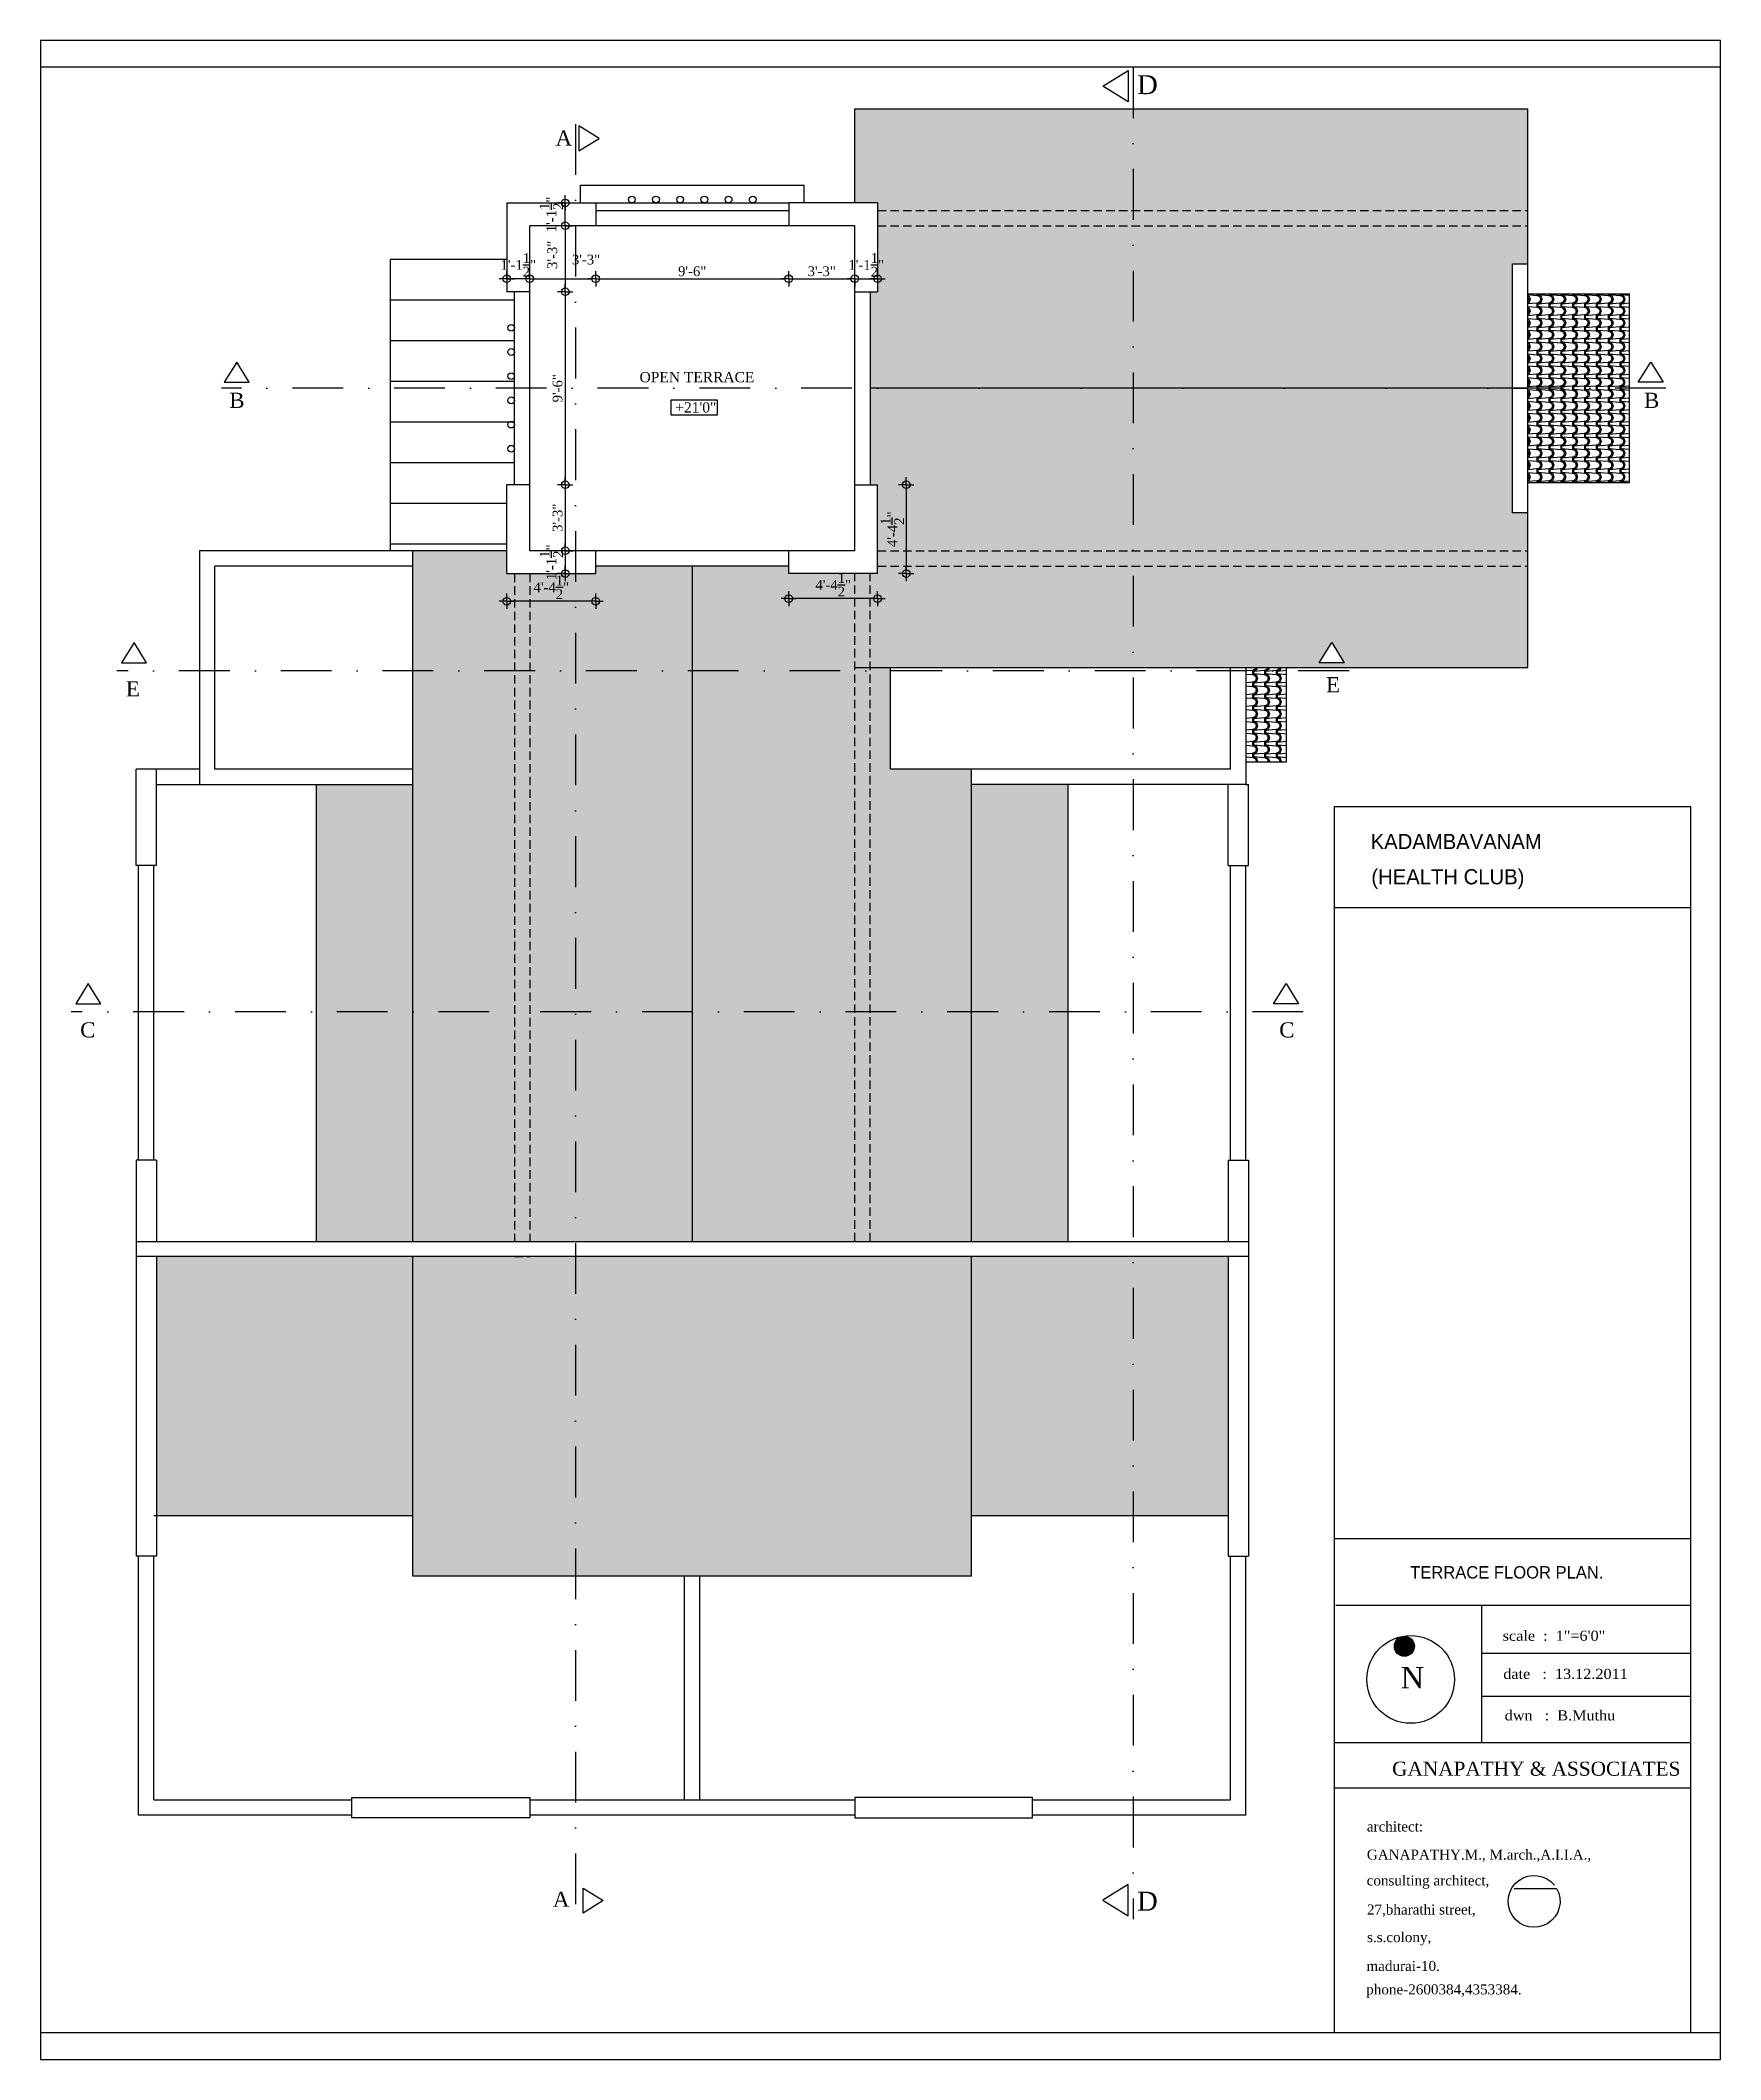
# Model space of a CAD drawing. Extents: x 13301 to 18078, y -1439 to 1911.
# Drawn here: x 16019 to 17012, y -339 to 854 of the extents above; entities that cross this region are included whole.
import ezdxf

# ---------------------------------------------------------------- set-up
doc = ezdxf.new("R2010")
doc.units = 0
doc.header["$LTSCALE"] = 20
doc.header["$MEASUREMENT"] = 0
doc.header["$PDMODE"] = 34
doc.header["$PDSIZE"] = 5
doc.linetypes.add('DASHDOT', pattern=[1, 0.5, -0.25, 0, -0.25])
doc.linetypes.add('HIDDEN', pattern=[0.375, 0.25, -0.125])
doc.layers.get('0').update_dxf_attribs({"linetype": 'CONTINUOUS'})
doc.layers.get('Defpoints').update_dxf_attribs({"linetype": 'CONTINUOUS'})
for name, color, linetype in [('border', 230, 'CONTINUOUS'), ('BORTEXT', 2, 'CONTINUOUS'), ('DIMLINE', 254, 'CONTINUOUS'), ('Roof lilne', 31, 'CONTINUOUS'), ('Secline', 13, 'CONTINUOUS'), ('text', 2, 'CONTINUOUS'), ('TEXTS', 2, 'CONTINUOUS'), ('Thatti', 21, 'CONTINUOUS'), ('TILE', 22, 'CONTINUOUS'), ('wall', 13, 'CONTINUOUS'), ('WOOD', 7, 'CONTINUOUS')]:
    doc.layers.add(name, color=color, linetype=linetype)
doc.layers.add('correct', color=230, linetype='CONTINUOUS', plot=False)
doc.styles.add('STYLE1', font='TIMES.TTF', dxfattribs={"width": 0.75, "oblique": 25})
doc.styles.add('style3', font='TIMES.TTF')
doc.styles.add('style4', font='boos1.ttf')
doc.styles.add('style5', font='TIMES.TTF')
doc.dimstyles.new('arch61', dxfattribs={"dimscale": 0, "dimtxt": 5.75, "dimasz": 2.25, "dimexe": 0.18, "dimexo": 0.0625, "dimgap": 1.5, "dimtad": 1, "dimzin": 3, "dimdsep": 46, "dimlunit": 4, "dimtxsty": 'style3', "dimblk": 'BLK', "dimcen": 0, "dimse1": 1, "dimse2": 1, "dimclrd": 256, "dimclrt": 3, "dimazin": 0, "dimtfac": 1, "dimtix": 1, "dimtmove": 2, "dimatfit": 3, "dimldrblk": 'NONE', "dimfxl": 0, "dimtolj": 1, "dimtzin": 0, "dimlwd": -1, "dimarcsym": 0})
pattern_1 = [(274.9697, (1173.68804, 1517.04105), (-6.999939149, 84.0000073606), [6.464304, -155.143247]), (180, (1174.248, 1510.601), (-7, -7), [0.56, -6.44]), (0, (1167.248, 1510.041), (7, 7), [1.96, -5.04]), (90, (1169.208, 1510.041), (-7, 7), [0.7, -6.3]), (270, (1173.688, 1510.741), (7, -7), [0.7, -6.3]), (0, (1173.688, 1510.041), (7, 7), [0.56, -6.44]), (0, (1167.248, 1510.601), (7, 7), [1.4, -5.6]), (85.0303, (1168.64804, 1510.60105), (6.999939149, 84.0000073606), [6.464304, -155.143247]), (52.6961, (1168.64804, 1510.95105), (-90.999901229, -119.000075192), [1.848056, -182.95725]), (18.4349, (1169.768, 1512.421), (14.00000304, 6.99998882), [1.770874, -20.365065]), (341.5651, (1171.448, 1512.981), (-14.00000304, 6.99998882), [1.770874, -20.365065]), (307.3039, (1173.12804, 1512.42105), (90.999901229, -119.000075192), [1.848056, -182.95725]), (20.2249, (1170.11804, 1511.93105), (-76.99998085, -28.000058349), [1.417395, -140.321804]), (339.7751, (1171.44804, 1512.42105), (76.99998085, -28.000058349), [1.417395, -140.321804]), (307.4054, (1172.77804, 1511.93105), (70.000069668, -90.999947255), [1.498063, -148.308475]), (52.5946, (1169.20804, 1510.74105), (-70.000069668, -90.999947255), [1.498063, -148.308475])]
pattern_2 = [(184.9697, (1174.24804, 1503.60105), (84.0000073606, 6.999939149), [6.464304, -155.143247]), (90, (1167.808, 1503.041), (-7, 7), [0.56, -6.44]), (270, (1167.248, 1510.041), (7, -7), [1.96, -5.04]), (0, (1167.248, 1508.081), (7, 7), [0.7, -6.3]), (180, (1167.948, 1503.601), (-7, -7), [0.7, -6.3]), (270, (1167.248, 1503.601), (7, -7), [0.56, -6.44]), (270, (1167.808, 1510.041), (7, -7), [1.4, -5.6]), (355.0303, (1167.80804, 1508.64105), (84.0000073606, -6.999939149), [6.464304, -155.143247]), (322.6961, (1168.15804, 1508.64105), (-119.000075192, 90.999901229), [1.848056, -182.95725]), (288.4349, (1169.628, 1507.521), (6.99998882, -14.00000304), [1.770874, -20.365065]), (251.5651, (1170.188, 1505.841), (6.99998882, 14.00000304), [1.770874, -20.365065]), (217.3039, (1169.62804, 1504.16105), (-119.000075192, -90.999901229), [1.848056, -182.95725]), (290.2249, (1169.13804, 1507.17105), (-28.000058349, 76.99998085), [1.417395, -140.321804]), (249.7751, (1169.62804, 1505.84105), (-28.000058349, -76.99998085), [1.417395, -140.321804]), (217.4054, (1169.13804, 1504.51105), (-90.999947255, -70.000069668), [1.498063, -148.308475]), (322.5946, (1167.94804, 1508.08105), (-90.999947255, 70.000069668), [1.498063, -148.308475])]

msp = doc.modelspace()

# ---------------------------------------------------------------- texts
at = {"layer": 'BORTEXT', "style": 'style4'}
for s, height, p in [('KADAMBAVANAM', 8.9465, (16805.061, 376.043)), ('TERRACE FLOOR PLAN.', 7.31523, (16828.387, -54.886))]:
    msp.add_text(s, height=height, dxfattribs=at).set_placement(p)
at = {"layer": 'BORTEXT', "color": 0, "style": 'style4'}
msp.add_text('(HEALTH CLUB)', height=8.9465, dxfattribs=at).set_placement((16805.466, 355.219))
at = {"layer": 'BORTEXT', "color": 7, "style": 'style3', "width": 1.061034}
for s, p in [('scale  :  1"=6\'0"', (16883.026, -91.671)), ('date   :  13.12.2011', (16883.371, -114.204)), ('dwn   :  B.Muthu', (16884.225, -138.72))]:
    msp.add_text(s, height=5.96569, dxfattribs=at).set_placement(p)
at = {"layer": 'BORTEXT', "color": 13, "style": 'style5'}
msp.add_text('GANAPATHY & ASSOCIATES', height=8.316, dxfattribs=at).set_placement((16817.747, -171.399))
at = {"layer": 'BORTEXT', "color": 2, "style": 'style5'}
for s, p in [('architect:', (16802.796, -204.351)), ('GANAPATHY.M., M.arch.,A.I.I.A.,', (16802.796, -220.972)), ('consulting architect,', (16802.695, -236.22)), ('27,bharathi street,', (16802.847, -253.398)), ('s.s.colony,', (16802.923, -269.697)), ('madurai-10.', (16802.542, -286.737)), ('phone-2600384,4353384.', (16802.439, -300.575))]:
    msp.add_text(s, height=5.9136, dxfattribs=at).set_placement(p)
at = {"layer": 'Secline', "linetype": 'DASHDOT', "ltscale": 5, "style": 'style5'}
for s, height, p in [('D', 11.171, (16667.121, 822.066)), ('A', 8.937, (16323.586, 791.677)), ('B', 8.937, (16130.87, 636.7)), ('B', 8.937, (16966.547, 636.7)), ('E', 8.937, (16778.695, 468.69)), ('E', 8.937, (16069.799, 466.206)), ('C', 8.937, (16042.799, 264.771)), ('C', 8.937, (16751.049, 264.771)), ('A', 8.937, (16322.02, -248.832)), ('D', 11.171, (16667.121, -251.091))]:
    msp.add_text(s, height=height, dxfattribs=at).set_placement(p)
at = {"layer": 'text', "style": 'style5'}
for s, height, p in [('OPEN TERRACE', 6.05042, (16373.235, 651.854)), ('+21\'0"', 6.0504, (16394.306, 633.959))]:
    msp.add_text(s, height=height, dxfattribs=at).set_placement(p)

# ---------------------------------------------------------------- blocks, each defined once
blk = doc.blocks.new('*U44')
at = {"layer": 'TEXTS'}
blk.add_hatch(color=256, dxfattribs=at).paths.add_polyline_path([(-6.72, 12.42, 1), (1.52, 12.42, 1)])
for centre, radius in [((0, -1.24), 18.04), ((-2.6, 12.42), 4.12)]:
    blk.add_circle(centre, radius, dxfattribs=at)
at = {"layer": 'TEXTS', "style": 'STYLE1'}
blk.add_text('N', height=8.8, dxfattribs=at).set_placement((-4.08, -4.91))
blk = doc.blocks.new('BLK')
for q in [(-2, 0), (0, 2), (0, -2), (2, 0)]:
    blk.add_line((0, 0), q)
blk.add_circle((0, 0), 1)
blk = doc.blocks.new('*D316')
at = {"layer": 'Defpoints', "color": 0}
for p in [(16347.3, 744.3), (16461.3, 744.3), (16461.3, 713)]:
    blk.add_point(p, dxfattribs=at)
at = {"layer": 'DIMLINE'}
blk.add_line((16349.6, 713), (16459.1, 713), dxfattribs=at)
at = {"layer": 'DIMLINE', "xscale": 2.25, "yscale": 2.25, "zscale": 2.25, "rotation": 180}
blk.add_blockref('BLK', (16347.3, 713), dxfattribs=at)
at = {"layer": 'DIMLINE', "xscale": 2.25, "yscale": 2.25, "zscale": 2.25}
blk.add_blockref('BLK', (16461.3, 713), dxfattribs=at)
at = {"layer": 'DIMLINE', "color": 3, "insert": (16404.3, 717.4), "char_height": 5.75, "attachment_point": 5, "style": 'style3'}
blk.add_mtext('\\A1;9\'-6"', dxfattribs=at)
blk = doc.blocks.new('_None')
blk = doc.blocks.new('*D317')
at = {"layer": 'Defpoints', "color": 0}
for p in [(16461.3, 739.8), (16500.3, 739.8), (16500.3, 713)]:
    blk.add_point(p, dxfattribs=at)
at = {"layer": 'DIMLINE'}
blk.add_line((16463.6, 713), (16498.1, 713), dxfattribs=at)
at = {"layer": 'DIMLINE', "xscale": 2.25, "yscale": 2.25, "zscale": 2.25, "rotation": 180}
blk.add_blockref('BLK', (16461.3, 713), dxfattribs=at)
at = {"layer": 'DIMLINE', "xscale": 2.25, "yscale": 2.25, "zscale": 2.25}
blk.add_blockref('BLK', (16500.3, 713), dxfattribs=at)
at = {"layer": 'DIMLINE', "color": 3, "insert": (16480.8, 717.4), "char_height": 5.75, "attachment_point": 5, "style": 'style3'}
blk.add_mtext('\\A1;3\'-3"', dxfattribs=at)
blk = doc.blocks.new('*D318')
at = {"layer": 'Defpoints', "color": 0}
for p in [(16500.3, 705.3), (16513.8, 713), (16513.8, 705.3)]:
    blk.add_point(p, dxfattribs=at)
at = {"layer": 'DIMLINE'}
for p, q in [((16498.1, 713), (16495.8, 713)), ((16500.3, 713), (16513.8, 713)), ((16516.1, 713), (16518.3, 713))]:
    blk.add_line(p, q, dxfattribs=at)
at = {"layer": 'DIMLINE', "xscale": 2.25, "yscale": 2.25, "zscale": 2.25}
blk.add_blockref('BLK', (16500.3, 713), dxfattribs=at)
at = {"layer": 'DIMLINE', "xscale": 2.25, "yscale": 2.25, "zscale": 2.25, "rotation": 180}
blk.add_blockref('BLK', (16513.8, 713), dxfattribs=at)
at = {"layer": 'DIMLINE', "color": 3, "insert": (16507.1, 721.2), "char_height": 5.75, "attachment_point": 5, "style": 'style3'}
blk.add_mtext('\\A1;1\'-1{\\H1.000000x;\\S1/2;}"', dxfattribs=at)
blk = doc.blocks.new('*D319')
at = {"layer": 'Defpoints', "color": 0}
for p in [(16308.3, 739.8), (16347.3, 739.8), (16347.3, 713)]:
    blk.add_point(p, dxfattribs=at)
at = {"layer": 'DIMLINE'}
blk.add_line((16310.6, 713), (16345.1, 713), dxfattribs=at)
at = {"layer": 'DIMLINE', "xscale": 2.25, "yscale": 2.25, "zscale": 2.25, "rotation": 180}
blk.add_blockref('BLK', (16308.3, 713), dxfattribs=at)
at = {"layer": 'DIMLINE', "xscale": 2.25, "yscale": 2.25, "zscale": 2.25}
blk.add_blockref('BLK', (16347.3, 713), dxfattribs=at)
at = {"layer": 'DIMLINE', "color": 3, "insert": (16341.6, 724.3), "char_height": 5.75, "attachment_point": 5, "style": 'style3'}
blk.add_mtext('\\A1;3\'-3"', dxfattribs=at)
blk = doc.blocks.new('*D320')
at = {"layer": 'Defpoints', "color": 0}
for p in [(16294.8, 713), (16294.8, 705.3), (16308.3, 705.3)]:
    blk.add_point(p, dxfattribs=at)
at = {"layer": 'DIMLINE'}
for p, q in [((16292.6, 713), (16290.3, 713)), ((16308.3, 713), (16294.8, 713)), ((16310.6, 713), (16312.8, 713))]:
    blk.add_line(p, q, dxfattribs=at)
at = {"layer": 'DIMLINE', "xscale": 2.25, "yscale": 2.25, "zscale": 2.25}
blk.add_blockref('BLK', (16294.8, 713), dxfattribs=at)
at = {"layer": 'DIMLINE', "xscale": 2.25, "yscale": 2.25, "zscale": 2.25, "rotation": 180}
blk.add_blockref('BLK', (16308.3, 713), dxfattribs=at)
at = {"layer": 'DIMLINE', "color": 3, "insert": (16301.6, 721.2), "char_height": 5.75, "attachment_point": 5, "style": 'style3'}
blk.add_mtext('\\A1;1\'-1{\\H1.000000x;\\S1/2;}"', dxfattribs=at)
blk = doc.blocks.new('*D321')
at = {"layer": 'Defpoints', "color": 0}
for p in [(16329.3, 757.8), (16347.3, 757.8), (16347.3, 744.3)]:
    blk.add_point(p, dxfattribs=at)
at = {"layer": 'DIMLINE'}
for p, q in [((16329.3, 760), (16329.3, 762.3)), ((16329.3, 744.3), (16329.3, 757.8)), ((16329.3, 742), (16329.3, 739.8))]:
    blk.add_line(p, q, dxfattribs=at)
at = {"layer": 'DIMLINE', "xscale": 2.25, "yscale": 2.25, "zscale": 2.25}
for p, rotation in [((16329.3, 757.8), 270), ((16329.3, 744.3), 90)]:
    blk.add_blockref('BLK', p, dxfattribs=dict(at, rotation=rotation))
at = {"layer": 'DIMLINE', "color": 3, "insert": (16321.1, 751), "char_height": 5.75, "attachment_point": 5, "rotation": 90, "style": 'style3'}
blk.add_mtext('\\A1;1\'-1{\\H1.000000x;\\S1/2;}"', dxfattribs=at)
blk = doc.blocks.new('*D322')
at = {"layer": 'Defpoints', "color": 0}
for p in [(16312.8, 744.3), (16312.8, 705.3), (16329.3, 705.3)]:
    blk.add_point(p, dxfattribs=at)
at = {"layer": 'DIMLINE'}
blk.add_line((16329.3, 742), (16329.3, 707.5), dxfattribs=at)
at = {"layer": 'DIMLINE', "xscale": 2.25, "yscale": 2.25, "zscale": 2.25}
for p, rotation in [((16329.3, 744.3), 90), ((16329.3, 705.3), 270)]:
    blk.add_blockref('BLK', p, dxfattribs=dict(at, rotation=rotation))
at = {"layer": 'DIMLINE', "color": 3, "insert": (16321.7, 727.1), "char_height": 5.75, "attachment_point": 5, "rotation": 90, "style": 'style3'}
blk.add_mtext('\\A1;3\'-3"', dxfattribs=at)
blk = doc.blocks.new('*D323')
at = {"layer": 'Defpoints', "color": 0}
for p in [(16308.3, 705.3), (16308.3, 591.3), (16329.3, 591.3)]:
    blk.add_point(p, dxfattribs=at)
at = {"layer": 'DIMLINE'}
blk.add_line((16329.3, 703), (16329.3, 593.5), dxfattribs=at)
at = {"layer": 'DIMLINE', "xscale": 2.25, "yscale": 2.25, "zscale": 2.25}
for p, rotation in [((16329.3, 705.3), 90), ((16329.3, 591.3), 270)]:
    blk.add_blockref('BLK', p, dxfattribs=dict(at, rotation=rotation))
at = {"layer": 'DIMLINE', "color": 3, "insert": (16324.8, 648.3), "char_height": 5.75, "attachment_point": 5, "rotation": 90, "style": 'style3'}
blk.add_mtext('\\A1;9\'-6"', dxfattribs=at)
blk = doc.blocks.new('*D324')
at = {"layer": 'Defpoints', "color": 0}
for p in [(16312.8, 591.3), (16312.8, 552.3), (16329.3, 552.3)]:
    blk.add_point(p, dxfattribs=at)
at = {"layer": 'DIMLINE'}
blk.add_line((16329.3, 589), (16329.3, 554.5), dxfattribs=at)
at = {"layer": 'DIMLINE', "xscale": 2.25, "yscale": 2.25, "zscale": 2.25}
for p, rotation in [((16329.3, 591.3), 90), ((16329.3, 552.3), 270)]:
    blk.add_blockref('BLK', p, dxfattribs=dict(at, rotation=rotation))
at = {"layer": 'DIMLINE', "color": 3, "insert": (16324.8, 571.8), "char_height": 5.75, "attachment_point": 5, "rotation": 90, "style": 'style3'}
blk.add_mtext('\\A1;3\'-3"', dxfattribs=at)
blk = doc.blocks.new('*D325')
at = {"layer": 'Defpoints', "color": 0}
for p in [(16347.3, 552.3), (16329.3, 538.8), (16347.3, 538.8)]:
    blk.add_point(p, dxfattribs=at)
at = {"layer": 'DIMLINE'}
for p, q in [((16329.3, 554.5), (16329.3, 556.8)), ((16329.3, 552.3), (16329.3, 538.8)), ((16329.3, 536.5), (16329.3, 534.3))]:
    blk.add_line(p, q, dxfattribs=at)
at = {"layer": 'DIMLINE', "xscale": 2.25, "yscale": 2.25, "zscale": 2.25}
for p, rotation in [((16329.3, 552.3), 270), ((16329.3, 538.8), 90)]:
    blk.add_blockref('BLK', p, dxfattribs=dict(at, rotation=rotation))
at = {"layer": 'DIMLINE', "color": 3, "insert": (16321.1, 545.5), "char_height": 5.75, "attachment_point": 5, "rotation": 90, "style": 'style3'}
blk.add_mtext('\\A1;1\'-1{\\H1.000000x;\\S1/2;}"', dxfattribs=at)
blk = doc.blocks.new('*D326')
at = {"layer": 'Defpoints', "color": 0}
for p in [(16513.8, 591.3), (16513.8, 538.8), (16530.7, 538.8)]:
    blk.add_point(p, dxfattribs=at)
at = {"layer": 'DIMLINE'}
blk.add_line((16530.7, 589), (16530.7, 541), dxfattribs=at)
at = {"layer": 'DIMLINE', "xscale": 2.25, "yscale": 2.25, "zscale": 2.25}
for p, rotation in [((16530.7, 591.3), 90), ((16530.7, 538.8), 270)]:
    blk.add_blockref('BLK', p, dxfattribs=dict(at, rotation=rotation))
at = {"layer": 'DIMLINE', "color": 3, "insert": (16522.5, 565), "char_height": 5.75, "attachment_point": 5, "rotation": 90, "style": 'style3'}
blk.add_mtext('\\A1;4\'-4{\\H1.000000x;\\S1/2;}"', dxfattribs=at)
blk = doc.blocks.new('*D327')
at = {"layer": 'Defpoints', "color": 0}
for p in [(16461.3, 538.8), (16513.8, 538.8), (16461.3, 524)]:
    blk.add_point(p, dxfattribs=at)
at = {"layer": 'DIMLINE'}
blk.add_line((16511.6, 524), (16463.6, 524), dxfattribs=at)
at = {"layer": 'DIMLINE', "xscale": 2.25, "yscale": 2.25, "zscale": 2.25, "rotation": 180}
blk.add_blockref('BLK', (16461.3, 524), dxfattribs=at)
at = {"layer": 'DIMLINE', "xscale": 2.25, "yscale": 2.25, "zscale": 2.25}
blk.add_blockref('BLK', (16513.8, 524), dxfattribs=at)
at = {"layer": 'DIMLINE', "color": 3, "insert": (16487.6, 532.2), "char_height": 5.75, "attachment_point": 5, "style": 'style3'}
blk.add_mtext('\\A1;4\'-4{\\H1.000000x;\\S1/2;}"', dxfattribs=at)
blk = doc.blocks.new('*D328')
at = {"layer": 'Defpoints', "color": 0}
for p in [(16294.8, 538.8), (16347.3, 538.8), (16294.8, 522.5)]:
    blk.add_point(p, dxfattribs=at)
at = {"layer": 'DIMLINE'}
blk.add_line((16345.1, 522.5), (16297.1, 522.5), dxfattribs=at)
at = {"layer": 'DIMLINE', "xscale": 2.25, "yscale": 2.25, "zscale": 2.25, "rotation": 180}
blk.add_blockref('BLK', (16294.8, 522.5), dxfattribs=at)
at = {"layer": 'DIMLINE', "xscale": 2.25, "yscale": 2.25, "zscale": 2.25}
blk.add_blockref('BLK', (16347.3, 522.5), dxfattribs=at)
at = {"layer": 'DIMLINE', "color": 3, "insert": (16321.1, 530.7), "char_height": 5.75, "attachment_point": 5, "style": 'style3'}
blk.add_mtext('\\A1;4\'-4{\\H1.000000x;\\S1/2;}"', dxfattribs=at)

# ---------------------------------------------------------------- dimensions: what is measured, and where the dimension line sits
at = {"layer": 'DIMLINE'}
for base, p1, p2, picture, middle in [((16329.26, 757.79), (16347.348, 744.29), (16347.348, 757.79), '*D321', (16321.064, 751.04)), ((16329.26, 591.29), (16308.348, 705.29), (16308.348, 591.29), '*D323', (16324.827, 648.29)), ((16329.26, 552.29), (16312.848, 591.29), (16312.848, 552.29), '*D324', (16324.835, 571.79)), ((16530.708, 538.79), (16513.848, 591.29), (16513.848, 538.79), '*D326', (16522.512, 565.04)), ((16329.26, 538.79), (16347.348, 552.29), (16347.348, 538.79), '*D325', (16321.064, 545.54))]:
    dim = msp.add_linear_dim(base=base, p1=p1, p2=p2, angle=90, dimstyle='arch61', override={"dimscale": 1, "dimfxl": 0.25}, dxfattribs=at)
    dim.commit()
    dim.dimension.update_dxf_attribs({"geometry": picture, "text_midpoint": middle})
dim = msp.add_linear_dim(base=(16347.348, 713.003), p1=(16308.348, 739.79), p2=(16347.348, 739.79), dimstyle='arch61', override={"dimscale": 1, "dimfxl": 0.25}, dxfattribs=at)
dim.commit()
dim.dimension.update_dxf_attribs({"geometry": '*D319', "text_midpoint": (16341.585, 724.35), "dimtype": 160})
dim = msp.add_linear_dim(base=(16329.26, 705.29), p1=(16312.848, 744.29), p2=(16312.848, 705.29), angle=90, dimstyle='arch61', override={"dimscale": 1, "dimfxl": 0.25}, dxfattribs=at)
dim.commit()
dim.dimension.update_dxf_attribs({"geometry": '*D322', "text_midpoint": (16321.697, 727.104), "dimtype": 160})
for base, p1, p2, picture, middle in [((16461.348, 713.003), (16347.348, 744.29), (16461.348, 744.29), '*D316', (16404.348, 717.436)), ((16500.348, 713.003), (16461.348, 739.79), (16500.348, 739.79), '*D317', (16480.848, 717.427)), ((16294.848, 713.003), (16308.348, 705.29), (16294.848, 705.29), '*D320', (16301.598, 721.198)), ((16513.848, 713.003), (16500.348, 705.29), (16513.848, 705.29), '*D318', (16507.098, 721.198)), ((16294.848, 522.454), (16347.348, 538.79), (16294.848, 538.79), '*D328', (16321.098, 530.65)), ((16461.348, 523.974), (16513.848, 538.79), (16461.348, 538.79), '*D327', (16487.598, 532.17))]:
    dim = msp.add_linear_dim(base=base, p1=p1, p2=p2, dimstyle='arch61', override={"dimscale": 1, "dimfxl": 0.25}, dxfattribs=at)
    dim.commit()
    dim.dimension.update_dxf_attribs({"geometry": picture, "text_midpoint": middle})

# ---------------------------------------------------------------- hatches: boundary and pattern name
at = {"layer": 'Thatti'}
h = msp.add_hatch(dxfattribs=at)
h.set_pattern_fill('SPANTILE', color=8, scale=7, style=0)
h.set_pattern_definition(pattern_1)
h.paths.add_polyline_path([(16087.848, 135.29), (16087.848, -17.71), (16239.348, -17.71), (16239.348, 135.29)])
h = msp.add_hatch(dxfattribs=at)
h.set_pattern_fill('SPANTILE', color=8, scale=7, style=0)
h.set_pattern_definition(pattern_1)
h.paths.add_polyline_path([(16720.848, -17.71), (16720.848, 135.29), (16569.348, 135.29), (16569.348, -17.71)])
at = {"layer": 'TILE'}
h = msp.add_hatch(dxfattribs=at)
h.set_pattern_fill('SPANTILE', color=256, scale=7, style=0)
h.set_pattern_definition([(85.0303, (33.64822, 1242.02325), (-6.999939149, -84.0000073606), [6.464304, -155.143247]), (180, (34.208, 1248.463), (-7, 7), [0.56, -6.44]), (0, (27.208, 1249.023), (7, -7), [1.96, -5.04]), (270, (29.168, 1249.023), (-7, -7), [0.7, -6.3]), (90, (33.648, 1248.323), (7, 7), [0.7, -6.3]), (0, (33.648, 1249.023), (7, -7), [0.56, -6.44]), (0, (27.208, 1248.463), (7, -7), [1.4, -5.6]), (274.9697, (28.60822, 1248.46325), (6.999939149, -84.0000073606), [6.464304, -155.143247]), (307.3039, (28.60822, 1248.11325), (-90.999901229, 119.000075192), [1.848056, -182.95725]), (341.5651, (29.7282, 1246.6433), (14.00000304, -6.99998882), [1.770874, -20.365065]), (18.4349, (31.4082, 1246.0833), (-14.00000304, -6.99998882), [1.770874, -20.365065]), (52.6961, (33.08822, 1246.64325), (90.999901229, 119.000075192), [1.848056, -182.95725]), (339.7751, (30.07822, 1247.13325), (-76.99998085, 28.000058349), [1.417395, -140.321804]), (20.2249, (31.40822, 1246.64325), (76.99998085, 28.000058349), [1.417395, -140.321804]), (52.5946, (32.73822, 1247.13325), (70.000069668, 90.999947255), [1.498063, -148.308475]), (307.4054, (29.16822, 1248.32325), (-70.000069668, 90.999947255), [1.498063, -148.308475])])
h.paths.add_polyline_path([(16897.848, 813.29), (16897.848, 721.79), (16888.848, 721.79), (16888.848, 648.29), (16509.348, 648.29), (16509.348, 705.29), (16513.848, 705.29), (16513.848, 757.79), (16500.348, 757.79), (16500.348, 813.29)])
h = msp.add_hatch(dxfattribs=at)
h.set_pattern_fill('SPANTILE', color=8, scale=7, style=0)
h.set_pattern_definition(pattern_2)
h.paths.add_polyline_path([(16957.848, 704.04), (16897.848, 704.04), (16897.848, 592.54), (16957.848, 592.54)])
h = msp.add_hatch(dxfattribs=at)
h.set_pattern_fill('SPANTILE', color=256, scale=7, style=0)
h.set_pattern_definition([(274.9697, (33.64822, 54.55754), (-6.999939149, 84.0000073606), [6.464304, -155.143247]), (180, (34.208, 48.1175), (-7, -7), [0.56, -6.44]), (0, (27.208, 47.5575), (7, 7), [1.96, -5.04]), (90, (29.168, 47.5575), (-7, 7), [0.7, -6.3]), (270, (33.648, 48.2575), (7, -7), [0.7, -6.3]), (0, (33.648, 47.5575), (7, 7), [0.56, -6.44]), (0, (27.208, 48.1175), (7, 7), [1.4, -5.6]), (85.0303, (28.60822, 48.11754), (6.999939149, 84.0000073606), [6.464304, -155.143247]), (52.6961, (28.60822, 48.46754), (-90.999901229, -119.000075192), [1.848056, -182.95725]), (18.4349, (29.7282, 49.9375), (14.00000304, 6.99998882), [1.770874, -20.365065]), (341.5651, (31.4082, 50.4975), (-14.00000304, 6.99998882), [1.770874, -20.365065]), (307.3039, (33.08822, 49.93754), (90.999901229, -119.000075192), [1.848056, -182.95725]), (20.2249, (30.07822, 49.44754), (-76.99998085, -28.000058349), [1.417395, -140.321804]), (339.7751, (31.40822, 49.93754), (76.99998085, -28.000058349), [1.417395, -140.321804]), (307.4054, (32.73822, 49.44754), (70.000069668, -90.999947255), [1.498063, -148.308475]), (52.5946, (29.16822, 48.25754), (-70.000069668, -90.999947255), [1.498063, -148.308475])])
h.paths.add_polyline_path([(16897.848, 483.29), (16897.848, 574.79), (16888.848, 574.79), (16888.848, 648.29), (16509.348, 648.29), (16509.348, 591.29), (16513.848, 591.29), (16513.848, 538.79), (16500.348, 538.79), (16500.348, 483.29)])
h.paths.add_polyline_path([(16782.06, 498.035), (16774.676, 486.111), (16789.444, 486.111)], flags=0)
h = msp.add_hatch(dxfattribs=at)
h.set_pattern_fill('SPANTILE', color=256, scale=7, angle=270, style=0)
h.set_pattern_definition([(184.9697, (52.38106, 1503.60105), (84.0000073606, 6.999939149), [6.464304, -155.143247]), (90, (45.941, 1503.041), (-7, 7), [0.56, -6.44]), (270, (45.381, 1510.041), (7, -7), [1.96, -5.04]), (0, (45.381, 1508.081), (7, 7), [0.7, -6.3]), (180, (46.081, 1503.601), (-7, -7), [0.7, -6.3]), (270, (45.381, 1503.601), (7, -7), [0.56, -6.44]), (270, (45.941, 1510.041), (7, -7), [1.4, -5.6]), (355.0303, (45.94106, 1508.64105), (84.0000073606, -6.999939149), [6.464304, -155.143247]), (322.6961, (46.29106, 1508.64105), (-119.000075192, 90.999901229), [1.848056, -182.95725]), (288.4349, (47.761, 1507.521), (6.99998882, -14.00000304), [1.770874, -20.365065]), (251.5651, (48.321, 1505.841), (6.99998882, 14.00000304), [1.770874, -20.365065]), (217.3039, (47.76106, 1504.16105), (-119.000075192, -90.999901229), [1.848056, -182.95725]), (290.2249, (47.27106, 1507.17105), (-28.000058349, 76.99998085), [1.417395, -140.321804]), (249.7751, (47.76106, 1505.84105), (-28.000058349, -76.99998085), [1.417395, -140.321804]), (217.4054, (47.27106, 1504.51105), (-90.999947255, -70.000069668), [1.498063, -148.308475]), (322.5946, (46.08106, 1508.08105), (-90.999947255, 70.000069668), [1.498063, -148.308475])])
h.paths.add_polyline_path([(16347.348, 543.29), (16347.348, 538.79), (16294.848, 538.79), (16294.848, 552.29), (16239.348, 552.29), (16239.348, 144.29), (16404.348, 144.29), (16404.348, 543.29)])
h = msp.add_hatch(dxfattribs=at)
h.set_pattern_fill('SPANTILE', color=256, scale=7, angle=270, style=0)
h.set_pattern_definition([(355.0303, (32756.31548, 1503.60105), (-84.0000073606, 6.999939149), [6.464304, -155.143247]), (90, (32762.7555, 1503.041), (7, 7), [0.56, -6.44]), (270, (32763.3155, 1510.041), (-7, -7), [1.96, -5.04]), (180, (32763.3155, 1508.081), (-7, 7), [0.7, -6.3]), (7e-15, (32762.6155, 1503.601), (7, -7), [0.7, -6.3]), (270, (32763.3155, 1503.601), (-7, -7), [0.56, -6.44]), (270, (32762.7555, 1510.041), (-7, -7), [1.4, -5.6]), (184.9697, (32762.75548, 1508.64105), (-84.0000073606, -6.999939149), [6.464304, -155.143247]), (217.3039, (32762.40548, 1508.64105), (119.000075192, 90.999901229), [1.848056, -182.95725]), (251.5651, (32760.9355, 1507.521), (-6.99998882, -14.00000304), [1.770874, -20.365065]), (288.4349, (32760.3755, 1505.841), (-6.99998882, 14.00000304), [1.770874, -20.365065]), (322.6961, (32760.93548, 1504.16105), (119.000075192, -90.999901229), [1.848056, -182.95725]), (249.7751, (32761.42548, 1507.17105), (28.000058349, 76.99998085), [1.417395, -140.321804]), (290.2249, (32760.93548, 1505.84105), (28.000058349, -76.99998085), [1.417395, -140.321804]), (322.5946, (32761.42548, 1504.51105), (90.999947255, -70.000069668), [1.498063, -148.308475]), (217.4054, (32762.61548, 1508.08105), (90.999947255, 70.000069668), [1.498063, -148.308475])])
h.paths.add_polyline_path([(16500.348, 538.79), (16461.348, 538.79), (16461.348, 543.29), (16404.348, 543.29), (16404.348, 144.29), (16569.348, 144.29), (16569.348, 423.29), (16521.348, 423.29), (16521.348, 483.29), (16500.348, 483.29)])
h = msp.add_hatch(dxfattribs=at)
h.set_pattern_fill('SPANTILE', color=8, scale=7, style=0)
h.set_pattern_definition(pattern_2)
h.paths.add_polyline_path([(16731.348, 442.54), (16731.348, 427.54), (16755.348, 427.54), (16755.348, 483.29), (16731.348, 483.29)])
h = msp.add_hatch(dxfattribs=at)
h.set_pattern_fill('SPANTILE', color=8, scale=7, style=0)
h.set_pattern_definition([(355.0303, (26610.94927, -398.81697), (-84.000007361, 6.999939149), [6.464304, -155.143247]), (90, (26617.389, -399.377), (7, 7), [0.56, -6.44]), (270, (26617.949, -392.377), (-7, -7), [1.96, -5.04]), (180, (26617.949, -394.337), (-7, 7), [0.7, -6.3]), (7e-15, (26617.249, -398.817), (7, -7), [0.7, -6.3]), (270, (26617.949, -398.817), (-7, -7), [0.56, -6.44]), (270, (26617.389, -392.377), (-7, -7), [1.4, -5.6]), (184.9697, (26617.38927, -393.77697), (-84.000007361, -6.999939149), [6.464304, -155.143247]), (217.3039, (26617.03927, -393.77697), (119.000075192, 90.999901229), [1.848056, -182.95725]), (251.5651, (26615.5693, -394.897), (-6.9999888, -14.00000304), [1.770874, -20.365065]), (288.4349, (26615.0093, -396.577), (-6.9999888, 14.00000304), [1.770874, -20.365065]), (322.6961, (26615.56927, -398.25697), (119.000075192, -90.999901229), [1.848056, -182.95725]), (249.7751, (26616.05927, -395.24697), (28.000058349, 76.99998085), [1.417395, -140.321804]), (290.2249, (26615.56927, -396.57697), (28.000058349, -76.99998085), [1.417395, -140.321804]), (322.5946, (26616.05927, -397.90697), (90.999947255, -70.000069668), [1.498063, -148.308475]), (217.4054, (26617.24927, -394.33697), (90.999947255, 70.000069668), [1.498063, -148.308475])])
h.paths.add_polyline_path([(16239.348, 144.29), (16239.348, 414.29), (16182.348, 414.29), (16182.348, 144.29)])
h = msp.add_hatch(dxfattribs=at)
h.set_pattern_fill('SPANTILE', color=8, scale=7, style=0)
h.set_pattern_definition([(184.9697, (6197.74727, -398.81697), (84.000007361, 6.999939149), [6.464304, -155.143247]), (90, (6191.307, -399.377), (-7, 7), [0.56, -6.44]), (270, (6190.747, -392.377), (7, -7), [1.96, -5.04]), (0, (6190.747, -394.337), (7, 7), [0.7, -6.3]), (180, (6191.447, -398.817), (-7, -7), [0.7, -6.3]), (270, (6190.747, -398.817), (7, -7), [0.56, -6.44]), (270, (6191.307, -392.377), (7, -7), [1.4, -5.6]), (355.0303, (6191.30727, -393.77697), (84.000007361, -6.999939149), [6.464304, -155.143247]), (322.6961, (6191.65727, -393.77697), (-119.000075192, 90.999901229), [1.848056, -182.95725]), (288.4349, (6193.1273, -394.897), (6.9999888, -14.00000304), [1.770874, -20.365065]), (251.5651, (6193.6873, -396.577), (6.9999888, 14.00000304), [1.770874, -20.365065]), (217.3039, (6193.12727, -398.25697), (-119.000075192, -90.999901229), [1.848056, -182.95725]), (290.2249, (6192.63727, -395.24697), (-28.000058349, 76.99998085), [1.417395, -140.321804]), (249.7751, (6193.12727, -396.57697), (-28.000058349, -76.99998085), [1.417395, -140.321804]), (217.4054, (6192.63727, -397.90697), (-90.999947255, -70.000069668), [1.498063, -148.308475]), (322.5946, (6191.44727, -394.33697), (-90.999947255, 70.000069668), [1.498063, -148.308475])])
h.paths.add_polyline_path([(16569.348, 414.29), (16569.348, 144.29), (16626.348, 144.29), (16626.348, 414.29)])
h = msp.add_hatch(dxfattribs=at)
h.set_pattern_fill('SPANTILE', color=256, scale=7, style=0)
h.set_pattern_definition([(274.9697, (51.82106, 1517.04105), (-6.999939149, 84.0000073606), [6.464304, -155.143247]), (180, (52.381, 1510.601), (-7, -7), [0.56, -6.44]), (0, (45.381, 1510.041), (7, 7), [1.96, -5.04]), (90, (47.341, 1510.041), (-7, 7), [0.7, -6.3]), (270, (51.821, 1510.741), (7, -7), [0.7, -6.3]), (0, (51.821, 1510.041), (7, 7), [0.56, -6.44]), (0, (45.381, 1510.601), (7, 7), [1.4, -5.6]), (85.0303, (46.78106, 1510.60105), (6.999939149, 84.0000073606), [6.464304, -155.143247]), (52.6961, (46.78106, 1510.95105), (-90.999901229, -119.000075192), [1.848056, -182.95725]), (18.4349, (47.901, 1512.421), (14.00000304, 6.99998882), [1.770874, -20.365065]), (341.5651, (49.581, 1512.981), (-14.00000304, 6.99998882), [1.770874, -20.365065]), (307.3039, (51.26106, 1512.42105), (90.999901229, -119.000075192), [1.848056, -182.95725]), (20.2249, (48.25106, 1511.93105), (-76.99998085, -28.000058349), [1.417395, -140.321804]), (339.7751, (49.58106, 1512.42105), (76.99998085, -28.000058349), [1.417395, -140.321804]), (307.4054, (50.91106, 1511.93105), (70.000069668, -90.999947255), [1.498063, -148.308475]), (52.5946, (47.34106, 1510.74105), (-70.000069668, -90.999947255), [1.498063, -148.308475])])
h.paths.add_polyline_path([(16239.348, 135.29), (16239.348, -53.585), (16569.348, -53.585), (16569.348, 135.29)])

# ---------------------------------------------------------------- linework, layer by layer
for p, q in [((16338.348, 768.29), (16470.348, 768.29)), ((16338.348, 757.79), (16338.348, 768.29)), ((16470.348, 757.79), (16470.348, 768.29))]:
    msp.add_line(p, q)
at = {"color": 8}
for p, q in [((16347.348, 757.79), (16461.348, 757.79)), ((16294.848, 724.29), (16225.848, 724.29)), ((16225.848, 724.29), (16225.848, 552.29)), ((16299.348, 700.29), (16225.848, 700.29)), ((16299.348, 676.29), (16225.848, 676.29)), ((16299.348, 652.29), (16225.848, 652.29)), ((16299.348, 628.29), (16225.848, 628.29)), ((16299.348, 604.29), (16225.848, 604.29)), ((16294.848, 580.29), (16225.848, 580.29)), ((16294.848, 556.29), (16225.848, 556.29))]:
    msp.add_line(p, q, dxfattribs=at)
at = {"layer": 'border'}
for p, q in [((17011.753, 837.963), (16019.303, 837.963)), ((17011.753, -323.255), (16019.303, -323.255))]:
    msp.add_line(p, q, dxfattribs=at)
at = {"layer": 'border', "color": 13}
for p, q in [((16783.469, 401.284), (16783.469, -323.255)), ((16783.469, 401.284), (16994.003, 401.284)), ((16994.003, 401.284), (16994.003, -323.255)), ((16783.469, 341.447), (16994.003, 341.447)), ((16783.469, -31.198), (16994.003, -31.198)), ((16784.427, -70.709), (16994.003, -70.709))]:
    msp.add_line(p, q, dxfattribs=at)
at = {"layer": 'BORTEXT', "color": 13}
for p, q in [((16870.476, -70.709), (16870.476, -151.858)), ((16870.476, -98.925), (16994.003, -98.925)), ((16870.476, -124.485), (16994.003, -124.485))]:
    msp.add_line(p, q, dxfattribs=at)
at = {"layer": 'BORTEXT', "color": 2}
msp.add_lwpolyline([(16889.796, -237.987), (16914.871, -237.987, -26.38430378), (16913.563, -236.072)], format="xyb", dxfattribs=at)
at = {"layer": 'correct', "color": 3}
msp.add_lwpolyline([(16019.303, -339.116), (17011.753, -339.116), (17011.753, 853.823), (16019.303, 853.823)], close=True, dxfattribs=at)
at = {"layer": 'Roof lilne'}
for p, q in [((16500.348, 813.29), (16897.848, 813.29)), ((16500.348, 757.79), (16500.348, 813.29)), ((16897.848, 721.79), (16897.848, 813.29)), ((16897.848, 704.04), (16957.848, 704.04)), ((16957.848, 592.54), (16957.848, 704.04)), ((16888.848, 648.29), (16509.348, 648.29)), ((16897.848, 592.54), (16957.848, 592.54)), ((16897.848, 483.29), (16897.848, 574.79)), ((16294.848, 552.29), (16239.348, 552.29)), ((16294.848, 552.29), (16239.348, 552.29)), ((16239.348, 144.29), (16239.348, 552.29)), ((16404.348, 543.29), (16404.348, 144.29)), ((16500.348, 483.29), (16897.848, 483.29)), ((16521.348, 423.29), (16521.348, 483.29)), ((16755.348, 427.54), (16755.348, 483.29)), ((16569.348, 423.29), (16521.348, 423.29)), ((16569.348, 144.29), (16569.348, 423.29)), ((16731.348, 427.54), (16755.348, 427.54)), ((16182.348, 144.29), (16182.348, 414.29)), ((16626.348, 144.29), (16626.348, 414.29)), ((16239.348, -53.585), (16239.348, 135.29)), ((16569.348, -53.585), (16569.348, 135.29)), ((16086.348, -17.71), (16239.348, -17.71)), ((16569.348, -17.71), (16720.906, -17.71)), ((16569.348, -53.585), (16239.348, -53.585))]:
    msp.add_line(p, q, dxfattribs=at)
at = {"layer": 'Secline', "linetype": 'DASHDOT', "ltscale": 3}
for p, q in [((16664.729, 837.963), (16664.729, -256.172)), ((16335.341, 804.343), (16335.341, -256.172)), ((16979.433, 648.29), (16126.283, 648.29)), ((16792.264, 481.338), (16064.405, 481.338)), ((16765.264, 279.903), (16037.405, 279.903))]:
    msp.add_line(p, q, dxfattribs=at)
at = {"layer": 'Secline', "linetype": 'DASHDOT', "ltscale": 5}
for points in [[(16646.847, 826.774), (16661.752, 836.004), (16661.752, 817.543)], [(16349.315, 795.913), (16337.391, 803.297), (16337.391, 788.529)], [(16135.252, 663.808), (16127.868, 651.883), (16142.636, 651.883)], [(16970.464, 663.808), (16977.848, 651.883), (16963.079, 651.883)], [(16074.609, 498.035), (16067.225, 486.111), (16081.993, 486.111)], [(16782.06, 498.035), (16789.444, 486.111), (16774.676, 486.111)], [(16047.609, 296.6), (16040.225, 284.676), (16054.993, 284.676)], [(16755.06, 296.6), (16762.444, 284.676), (16747.676, 284.676)], [(16351.794, -245.207), (16339.87, -252.591), (16339.87, -237.823)], [(16646.847, -244.877), (16661.752, -254.107), (16661.752, -235.647)]]:
    msp.add_lwpolyline(points, close=True, dxfattribs=at)
at = {"layer": 'text', "color": 13}
for p, q in [((16783.469, -151.858), (16994.003, -151.858)), ((16783.469, -178.599), (16994.003, -178.599))]:
    msp.add_line(p, q, dxfattribs=at)
at = {"layer": 'text'}
msp.add_lwpolyline([(16391.891, 641.457), (16419.053, 641.457), (16419.053, 632.432), (16391.891, 632.432)], close=True, dxfattribs=at)
at = {"layer": 'wall', "color": 2}
for p, q in [((16294.848, 757.79), (16347.348, 757.79)), ((16294.848, 757.79), (16294.848, 705.29)), ((16347.348, 757.79), (16347.348, 744.29)), ((16347.348, 753.29), (16461.348, 753.29)), ((16513.848, 757.79), (16461.348, 757.79)), ((16461.348, 757.79), (16461.348, 744.29)), ((16513.848, 757.79), (16513.848, 705.29)), ((16308.348, 552.29), (16308.348, 744.29)), ((16500.348, 744.29), (16308.348, 744.29)), ((16500.348, 552.29), (16500.348, 744.29)), ((16888.848, 721.79), (16897.848, 721.79)), ((16888.848, 648.29), (16888.848, 721.79)), ((16897.848, 648.29), (16897.848, 721.79)), ((16308.348, 705.29), (16294.848, 705.29)), ((16299.348, 591.29), (16299.348, 705.29)), ((16500.348, 705.29), (16513.848, 705.29)), ((16509.348, 705.29), (16509.348, 591.29)), ((16888.848, 574.79), (16888.848, 648.29)), ((16888.848, 648.29), (16897.848, 648.29)), ((16897.848, 574.79), (16897.848, 648.29)), ((16308.348, 591.29), (16294.848, 591.29)), ((16294.848, 538.79), (16294.848, 591.29)), ((16500.348, 591.29), (16513.848, 591.29)), ((16513.848, 538.79), (16513.848, 591.29)), ((16897.848, 574.79), (16888.848, 574.79)), ((16500.348, 552.29), (16308.348, 552.29)), ((16347.348, 538.79), (16347.348, 552.29)), ((16461.348, 538.79), (16461.348, 552.29)), ((16294.848, 538.79), (16347.348, 538.79)), ((16461.348, 543.29), (16347.348, 543.29)), ((16513.848, 538.79), (16461.348, 538.79)), ((16075.848, 144.29), (16732.848, 144.29)), ((16075.848, 144.29), (16075.848, 135.29)), ((16732.848, 144.29), (16732.848, 135.29)), ((16732.848, 135.29), (16075.848, 135.29))]:
    msp.add_line(p, q, dxfattribs=at)
at = {"layer": 'wall', "color": 0, "linetype": 'HIDDEN'}
for p, q in [((16513.848, 753.29), (16897.848, 753.29)), ((16513.848, 744.29), (16897.848, 744.29)), ((16513.848, 552.29), (16897.848, 552.29)), ((16299.348, 538.79), (16299.348, 144.29)), ((16308.348, 538.79), (16308.348, 144.29)), ((16500.348, 144.29), (16500.348, 538.79)), ((16509.348, 144.29), (16509.348, 538.79)), ((16513.848, 543.29), (16897.848, 543.29)), ((16299.348, 135.29), (16308.348, 135.29)), ((16509.348, 135.29), (16500.348, 135.29))]:
    msp.add_line(p, q, dxfattribs=at)
at = {"layer": 'wall', "color": 0}
for p, q in [((16113.348, 552.29), (16113.348, 414.29)), ((16239.348, 552.29), (16113.348, 552.29)), ((16122.348, 423.29), (16122.348, 543.29)), ((16239.348, 543.29), (16122.348, 543.29)), ((16722.348, 423.29), (16722.348, 483.29)), ((16731.348, 483.29), (16731.348, 414.29)), ((16239.348, 423.29), (16122.348, 423.29)), ((16722.348, 423.29), (16569.348, 423.29)), ((16113.348, 414.29), (16239.348, 414.29)), ((16731.348, 414.29), (16569.348, 414.29))]:
    msp.add_line(p, q, dxfattribs=at)
at = {"layer": 'wall', "color": 8}
for p, q in [((16087.848, 423.29), (16075.848, 423.29)), ((16075.848, 366.29), (16075.848, 423.29)), ((16113.348, 423.29), (16087.848, 423.29)), ((16087.848, 366.29), (16087.848, 423.29)), ((16087.848, 414.29), (16113.348, 414.29)), ((16720.848, 366.29), (16720.848, 414.29)), ((16731.348, 414.29), (16732.848, 414.29)), ((16732.848, 366.29), (16732.848, 414.29)), ((16087.848, 366.29), (16075.848, 366.29)), ((16077.348, 192.29), (16077.348, 366.29)), ((16086.348, 192.29), (16086.348, 366.29)), ((16720.848, 366.29), (16732.848, 366.29)), ((16722.348, 192.29), (16722.348, 366.29)), ((16731.348, 192.29), (16731.348, 366.29)), ((16087.848, 192.29), (16075.848, 192.29)), ((16075.848, 192.29), (16075.848, 144.29)), ((16087.848, 192.29), (16087.848, 144.29)), ((16720.848, 192.29), (16732.848, 192.29)), ((16720.848, 192.29), (16720.848, 144.29)), ((16732.848, 192.29), (16732.848, 144.29)), ((16075.848, 135.29), (16075.848, -41.71)), ((16087.848, 135.29), (16087.848, -41.71)), ((16720.848, 135.29), (16720.848, -41.71)), ((16732.848, 135.29), (16732.848, -41.71)), ((16087.848, -41.71), (16075.848, -41.71)), ((16077.348, -194.71), (16077.348, -41.71)), ((16086.348, -185.71), (16086.348, -41.71)), ((16720.848, -41.71), (16732.848, -41.71)), ((16722.348, -185.71), (16722.348, -41.71)), ((16731.348, -194.71), (16731.348, -41.71)), ((16399.848, -185.71), (16399.848, -53.585)), ((16408.848, -185.71), (16408.848, -53.585)), ((16086.348, -185.71), (16203.348, -185.71)), ((16203.348, -196.21), (16203.348, -184.21)), ((16203.348, -184.21), (16308.348, -184.21)), ((16308.348, -184.21), (16308.348, -196.21)), ((16308.348, -185.71), (16500.348, -185.71)), ((16605.348, -184.21), (16500.348, -184.21)), ((16500.348, -184.21), (16500.348, -196.21)), ((16605.348, -196.21), (16605.348, -184.21)), ((16605.348, -185.71), (16722.348, -185.71)), ((16203.348, -194.71), (16077.348, -194.71)), ((16308.348, -196.21), (16203.348, -196.21)), ((16500.348, -194.71), (16308.348, -194.71)), ((16500.348, -196.21), (16605.348, -196.21)), ((16731.348, -194.71), (16605.348, -194.71))]:
    msp.add_line(p, q, dxfattribs=at)
at = {"layer": 'WOOD', "color": 8}
for centre in [(16368.634, 759.79), (16382.92, 759.79), (16397.205, 759.79), (16411.491, 759.79), (16425.777, 759.79), (16440.063, 759.79), (16297.348, 684.005), (16297.348, 669.719), (16297.348, 655.433), (16297.348, 641.148), (16297.348, 626.862), (16297.348, 612.576)]:
    msp.add_circle(centre, 2, dxfattribs=at)

# ---------------------------------------------------------------- block references
at = {"layer": 'text', "xscale": 1.435897435896777, "yscale": 1.435897435896777, "zscale": 1.435897435896777}
msp.add_blockref('*U44', (16828.684, -112.756), dxfattribs=at)

msp.set_redraw_order([(e.dxf.handle, doc.entitydb.next_handle()) for e in msp.query("TEXT MTEXT ATTDEF DIMENSION ARC_DIMENSION")])  # texts and dimensions are drawn at this point

doc.saveas('drawing.dxf')
